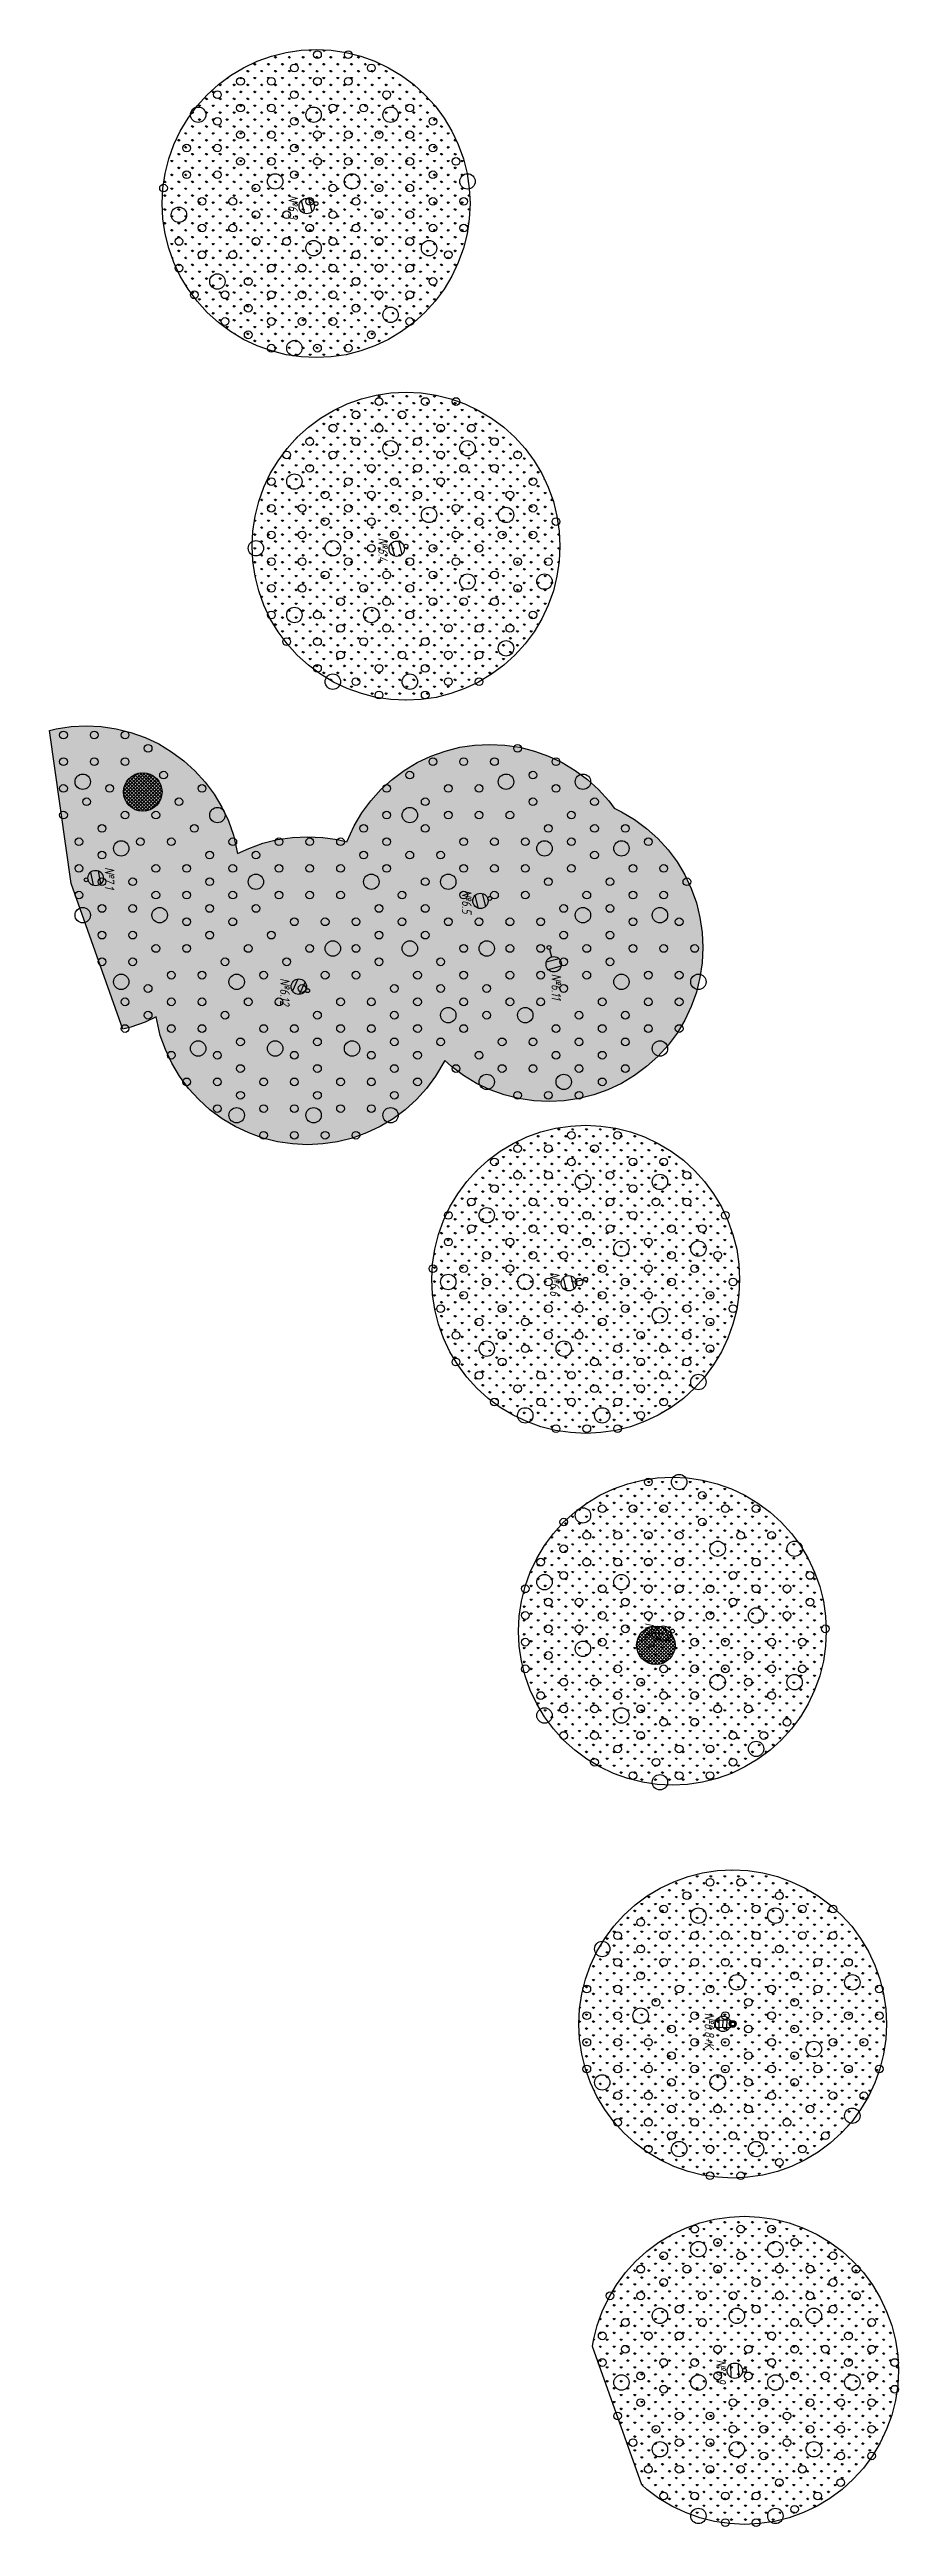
# Model space of a CAD drawing. Extents: x 17765 to 20362, y 13375 to 15893.
# Drawn here: x 17860.2 to 17970.5, y 13633.9 to 13955.5 of the extents above; entities that cross this region are included whole.
import ezdxf

# ---------------------------------------------------------------- set-up
doc = ezdxf.new("R2010")
doc.units = 0
for name, color, linetype in [('PLANTING_FLOWERBEDS', 6, 'Continuous'), ('PLANTING_LAWN', 82, 'Continuous'), ('PLANTING_SHRUBS', 94, 'Continuous'), ('PLANTING_TREES', 3, 'Continuous'), ('ЭН_ВЫНОСКИ_НОМЕРА_ОПОРЫ', 1, 'CONTINUOUS'), ('ЭН_СУЩ_ОПОРА__ЗАМ__СВЕТ___', 5, 'CONTINUOUS'), ('ЭН_СУЩ_ОПОРА__ЗАМ__СВЕТ__Н', 5, 'CONTINUOUS'), ('ЭН_СУЩ_ОПОРА_К1_LED', 7, 'CONTINUOUS'), ('ЭН_СУЩ_ОПОРА_НО_К1-П_LED50', 1, 'CONTINUOUS')]:
    doc.layers.add(name, color=color, linetype=linetype)
doc.styles.get("Standard").update_dxf_attribs({"font": 'isocpeui.ttf', "width": 0.8})

msp = doc.modelspace()

# ---------------------------------------------------------------- texts
at = {"layer": 'ЭН_ВЫНОСКИ_НОМЕРА_ОПОРЫ', "color": 1, "char_height": 1.25, "attachment_point": 1, "rotation": 269.88316}
for s, heights, insert in [('{\\C256;\\c0;№6.3}', [-1.25], (17892.478, 13936.643)), ('{\\C256;\\c0;№6.4}', [-1.25], (17904.168, 13892.154)), ('{\\C5;\\c16711680;№7.1}', [-1.266], (17868.63, 13849.384)), ('{\\C256;\\c0;№6.5}', [-1.25], (17915.046, 13846.43)), ('{\\C5;\\c16711680;№6.11}', [-1.25], (17926.688, 13835.54)), ('{\\C256;\\c0;№6.12}', [-1.25], (17891.423, 13834.968)), ('{\\C5;\\c16711680;№6.6}', [-1.25], (17926.495, 13796.799)), ('{\\C256;\\c0;№6.7}', [-1.266], (17938.785, 13751.3)), ('{\\C256;\\c0;№6.8\\C256;\\c255;+К}', [-1.25], (17946.574, 13700.634)), ('{\\C256;\\c0;№6.9}', [-1.25], (17948.101, 13655.598))]:
    msp.add_mtext_dynamic_manual_height_columns(s, width=2.90548, gutter_width=12.5, heights=heights, dxfattribs=dict(at, insert=insert))

# ---------------------------------------------------------------- blocks, each defined once
blk = doc.blocks.new('*U580')
at = {"layer": 'ЭН_СУЩ_ОПОРА_К1_LED', "color": 18}
for points in [[(-1.72, -0.93), (-1.78, 0.8)], [(-0.72, -0.89), (-0.78, 0.84)]]:
    blk.add_lwpolyline(points, dxfattribs=at)
for centre, radius in [((-1.25, -0.05), 1), ((0, 0), 0.25)]:
    blk.add_circle(centre, radius, dxfattribs=at)
blk = doc.blocks.new('*U581')
at = {"layer": 'ЭН_СУЩ_ОПОРА_К1_LED', "color": 18}
for points in [[(-1.76, -0.84), (-1.74, 0.89)], [(-0.76, -0.85), (-0.74, 0.88)]]:
    blk.add_lwpolyline(points, dxfattribs=at)
for centre, radius in [((-1.25, 0.02), 1), ((0, 0), 0.25)]:
    blk.add_circle(centre, radius, dxfattribs=at)
blk = doc.blocks.new('*U582')
at = {"layer": 'ЭН_СУЩ_ОПОРА_НО_К1-П_LED50'}
blk.add_lwpolyline([(-2.3, 0.54), (-0.29, 0.51), (-0.31, -0.5), (-2.32, -0.47)], close=True, dxfattribs=at)
blk.add_lwpolyline([(-1.3, 0.53), (-1.31, -0.48)], dxfattribs=at)
for radius in [0.45, 0.3]:
    blk.add_circle((0, 0), radius, dxfattribs=at)
blk = doc.blocks.new('*U583')
at = {"layer": 'ЭН_СУЩ_ОПОРА_К1_LED', "color": 18}
for points in [[(-1.47, -1.29), (-1.91, 0.38)], [(-0.5, -1.03), (-0.95, 0.64)]]:
    blk.add_lwpolyline(points, dxfattribs=at)
for centre, radius in [((-1.21, -0.32), 1), ((0, 0), 0.25)]:
    blk.add_circle(centre, radius, dxfattribs=at)
blk = doc.blocks.new('*U584')
at = {"layer": 'ЭН_СУЩ_ОПОРА__ЗАМ__СВЕТ___'}
for points in [[(-2.48, -1.47), (-2.87, 0.22)], [(-1.51, -1.24), (-1.9, 0.45)], [(-0.24, -0.06), (-1.22, -0.28)]]:
    blk.add_lwpolyline(points, dxfattribs=at)
for centre, radius in [((-2.19, -0.51), 1), ((0, 0), 0.25)]:
    blk.add_circle(centre, radius, dxfattribs=at)
blk = doc.blocks.new('*U585')
at = {"layer": 'ЭН_СУЩ_ОПОРА__ЗАМ__СВЕТ___'}
for points in [[(1.31, -1.45), (-0.36, -1.92)], [(1.58, -2.41), (-0.09, -2.88)], [(0.07, -0.24), (0.34, -1.2)]]:
    blk.add_lwpolyline(points, dxfattribs=at)
for centre, radius in [((0, 0), 0.25), ((0.61, -2.17), 1)]:
    blk.add_circle(centre, radius, dxfattribs=at)
blk = doc.blocks.new('*U586')
at = {"layer": 'ЭН_СУЩ_ОПОРА_К1_LED', "color": 18}
for points in [[(-1.95, -0.06), (-1.23, 1.52)], [(-1.04, -0.47), (-0.32, 1.1)]]:
    blk.add_lwpolyline(points, dxfattribs=at)
for centre, radius in [((-1.14, 0.52), 1), ((0, 0), 0.25)]:
    blk.add_circle(centre, radius, dxfattribs=at)
blk = doc.blocks.new('*U587')
at = {"layer": 'ЭН_СУЩ_ОПОРА__ЗАМ__СВЕТ__Н'}
for points in [[(0.57, 0.99), (0.9, -0.71)], [(1.56, 1.18), (1.88, -0.53)]]:
    blk.add_lwpolyline(points, dxfattribs=at)
for centre, radius in [((0, 0), 0.25), ((1.23, 0.23), 1)]:
    blk.add_circle(centre, radius, dxfattribs=at)

# ---------------------------------------------------------------- hatches: boundary and pattern name
at = {"layer": 'PLANTING_FLOWERBEDS'}
h = msp.add_hatch(dxfattribs=at)
h.set_pattern_fill('ANSI37', color=6, scale=0.1)
edge = h.paths.add_edge_path()
edge.add_arc((17872.319, 13859.143), 2.5, 0, 360)
h = msp.add_hatch(dxfattribs=at)
h.set_pattern_fill('ANSI37', color=6, scale=0.1)
edge = h.paths.add_edge_path()
edge.add_arc((17938.989, 13748.349), 2.5, 0, 360)
at = {"layer": 'PLANTING_LAWN'}
h = msp.add_hatch(dxfattribs=at)
h.set_pattern_fill('GRASS', color=82, scale=0.05)
h.paths.add_polyline_path([(17908.98, 13921.39), (17907.52, 13920.08), (17905.95, 13918.91), (17904.26, 13917.9), (17902.49, 13917.06), (17900.64, 13916.4), (17898.74, 13915.92), (17896.8, 13915.63), (17894.84, 13915.54), (17892.88, 13915.63), (17890.94, 13915.92), (17889.03, 13916.4), (17887.18, 13917.06), (17885.41, 13917.9), (17883.73, 13918.91), (17882.15, 13920.08), (17880.69, 13921.39), (17879.38, 13922.85), (17878.21, 13924.42), (17877.2, 13926.11), (17876.36, 13927.88), (17875.7, 13929.73), (17875.22, 13931.63), (17874.93, 13933.58), (17874.84, 13935.54), (17874.93, 13937.5), (17875.22, 13939.44), (17875.7, 13941.34), (17876.36, 13943.19), (17877.2, 13944.96), (17878.21, 13946.65), (17879.38, 13948.22), (17880.69, 13949.68), (17882.15, 13951), (17883.73, 13952.17), (17885.41, 13953.17), (17887.18, 13954.01), (17889.03, 13954.67), (17890.94, 13955.15), (17892.88, 13955.44), (17894.84, 13955.54), (17896.8, 13955.44), (17898.74, 13955.15), (17900.64, 13954.67), (17902.49, 13954.01), (17904.26, 13953.17), (17905.95, 13952.17), (17907.52, 13951), (17908.98, 13949.68), (17910.3, 13948.22), (17911.47, 13946.65), (17912.48, 13944.96), (17913.31, 13943.19), (17913.98, 13941.34), (17914.45, 13939.44), (17914.74, 13937.5), (17914.84, 13935.54), (17914.74, 13933.58), (17914.45, 13931.63), (17913.98, 13929.73), (17913.31, 13927.88), (17912.48, 13926.11), (17911.47, 13924.42), (17910.3, 13922.85)])
h = msp.add_hatch(dxfattribs=at)
h.set_pattern_fill('GRASS', color=82, scale=0.05)
h.paths.add_polyline_path([(17920.67, 13876.91), (17919.22, 13875.59), (17917.64, 13874.42), (17915.96, 13873.41), (17914.18, 13872.57), (17912.33, 13871.91), (17910.43, 13871.43), (17908.49, 13871.14), (17906.53, 13871.05), (17904.57, 13871.14), (17902.63, 13871.43), (17900.72, 13871.91), (17898.87, 13872.57), (17897.1, 13873.41), (17895.42, 13874.42), (17893.84, 13875.59), (17892.39, 13876.91), (17891.07, 13878.36), (17889.9, 13879.94), (17888.89, 13881.62), (17888.05, 13883.39), (17887.39, 13885.24), (17886.91, 13887.15), (17886.62, 13889.09), (17886.53, 13891.05), (17886.62, 13893.01), (17886.91, 13894.95), (17887.39, 13896.85), (17888.05, 13898.7), (17888.89, 13900.48), (17889.9, 13902.16), (17891.07, 13903.74), (17892.39, 13905.19), (17893.84, 13906.51), (17895.42, 13907.68), (17897.1, 13908.69), (17898.87, 13909.52), (17900.72, 13910.19), (17902.63, 13910.66), (17904.57, 13910.95), (17906.53, 13911.05), (17908.49, 13910.95), (17910.43, 13910.66), (17912.33, 13910.19), (17914.18, 13909.52), (17915.96, 13908.69), (17917.64, 13907.68), (17919.22, 13906.51), (17920.67, 13905.19), (17921.99, 13903.74), (17923.16, 13902.16), (17924.17, 13900.48), (17925, 13898.7), (17925.67, 13896.85), (17926.14, 13894.95), (17926.43, 13893.01), (17926.53, 13891.05), (17926.43, 13889.09), (17926.14, 13887.15), (17925.67, 13885.24), (17925, 13883.39), (17924.17, 13881.62), (17923.16, 13879.94), (17921.99, 13878.36)])
h = msp.add_hatch(dxfattribs=at)
h.set_pattern_fill('GRASS', color=82, scale=0.05)
h.paths.add_polyline_path([(17903.17, 13815.71), (17901.4, 13814.87), (17899.55, 13814.21), (17897.64, 13813.73), (17895.7, 13813.44), (17893.74, 13813.34), (17891.78, 13813.44), (17889.84, 13813.73), (17887.94, 13814.21), (17886.09, 13814.87), (17884.31, 13815.71), (17882.63, 13816.71), (17881.05, 13817.88), (17879.6, 13819.2), (17878.28, 13820.66), (17877.11, 13822.23), (17876.1, 13823.92), (17875.26, 13825.69), (17874.6, 13827.54), (17874.05, 13829.94), (17872.61, 13829.26), (17870.77, 13828.6), (17869.75, 13828.35), (17863.02, 13847.26), (17860.2, 13867.14), (17861.06, 13867.35), (17863, 13867.64), (17864.96, 13867.74), (17866.92, 13867.64), (17868.86, 13867.35), (17870.77, 13866.88), (17872.61, 13866.22), (17874.39, 13865.38), (17876.07, 13864.37), (17877.65, 13863.2), (17879.1, 13861.88), (17880.42, 13860.43), (17881.59, 13858.85), (17882.6, 13857.17), (17883.44, 13855.39), (17884.1, 13853.54), (17884.65, 13851.14), (17886.09, 13851.82), (17887.94, 13852.48), (17889.84, 13852.96), (17891.78, 13853.25), (17893.74, 13853.34), (17895.7, 13853.25), (17897.64, 13852.96), (17898.82, 13852.67), (17899.77, 13854.75), (17900.78, 13856.43), (17901.94, 13858.01), (17903.26, 13859.47), (17904.72, 13860.78), (17906.29, 13861.95), (17907.98, 13862.96), (17909.75, 13863.8), (17911.6, 13864.46), (17913.5, 13864.94), (17915.44, 13865.23), (17917.4, 13865.32), (17919.37, 13865.23), (17921.31, 13864.94), (17923.21, 13864.46), (17925.06, 13863.8), (17926.83, 13862.96), (17928.52, 13861.95), (17930.09, 13860.78), (17931.55, 13859.47), (17932.86, 13858.01), (17933.59, 13857.03), (17934.53, 13856.58), (17936.22, 13855.57), (17937.79, 13854.41), (17939.25, 13853.09), (17940.57, 13851.63), (17941.74, 13850.06), (17942.75, 13848.37), (17943.58, 13846.6), (17944.25, 13844.75), (17944.72, 13842.85), (17945.01, 13840.91), (17945.11, 13838.95), (17945.01, 13836.98), (17944.72, 13835.04), (17944.25, 13833.14), (17943.58, 13831.29), (17942.75, 13829.52), (17941.74, 13827.83), (17940.57, 13826.26), (17939.25, 13824.8), (17937.79, 13823.49), (17936.22, 13822.32), (17934.53, 13821.31), (17932.76, 13820.47), (17930.91, 13819.81), (17929.01, 13819.33), (17927.07, 13819.04), (17925.11, 13818.95), (17923.15, 13819.04), (17921.2, 13819.33), (17919.3, 13819.81), (17917.45, 13820.47), (17915.68, 13821.31), (17914, 13822.32), (17912.42, 13823.49), (17911.55, 13824.27), (17910.37, 13822.23), (17909.2, 13820.66), (17907.88, 13819.2), (17906.43, 13817.88), (17904.85, 13816.71)])
h = msp.add_hatch(dxfattribs=at)
h.set_pattern_fill('GRASS', color=82, scale=0.05)
h.paths.add_polyline_path([(17944.01, 13781.73), (17942.56, 13780.41), (17940.98, 13779.24), (17939.3, 13778.23), (17937.52, 13777.39), (17935.68, 13776.73), (17933.77, 13776.25), (17931.83, 13775.97), (17929.87, 13775.87), (17927.91, 13775.97), (17925.97, 13776.25), (17924.06, 13776.73), (17922.22, 13777.39), (17920.44, 13778.23), (17918.76, 13779.24), (17917.18, 13780.41), (17915.73, 13781.73), (17914.41, 13783.18), (17913.24, 13784.76), (17912.23, 13786.44), (17911.39, 13788.22), (17910.73, 13790.06), (17910.25, 13791.97), (17909.97, 13793.91), (17909.87, 13795.87), (17909.97, 13797.83), (17910.25, 13799.77), (17910.73, 13801.68), (17911.39, 13803.52), (17912.23, 13805.3), (17913.24, 13806.98), (17914.41, 13808.56), (17915.73, 13810.01), (17917.18, 13811.33), (17918.76, 13812.5), (17920.44, 13813.51), (17922.22, 13814.35), (17924.06, 13815.01), (17925.97, 13815.49), (17927.91, 13815.77), (17929.87, 13815.87), (17931.83, 13815.77), (17933.77, 13815.49), (17935.68, 13815.01), (17937.52, 13814.35), (17939.3, 13813.51), (17940.98, 13812.5), (17942.56, 13811.33), (17944.01, 13810.01), (17945.33, 13808.56), (17946.5, 13806.98), (17947.51, 13805.3), (17948.35, 13803.52), (17949.01, 13801.68), (17949.49, 13799.77), (17949.77, 13797.83), (17949.87, 13795.87), (17949.77, 13793.91), (17949.49, 13791.97), (17949.01, 13790.06), (17948.35, 13788.22), (17947.51, 13786.44), (17946.5, 13784.76), (17945.33, 13783.18)])
h = msp.add_hatch(dxfattribs=at)
h.set_pattern_fill('GRASS', color=82, scale=0.05)
h.paths.add_polyline_path([(17955.29, 13736.05), (17953.83, 13734.73), (17952.26, 13733.56), (17950.57, 13732.55), (17948.8, 13731.71), (17946.95, 13731.05), (17945.05, 13730.58), (17943.1, 13730.29), (17941.14, 13730.19), (17939.18, 13730.29), (17937.24, 13730.58), (17935.34, 13731.05), (17933.49, 13731.71), (17931.72, 13732.55), (17930.03, 13733.56), (17928.46, 13734.73), (17927, 13736.05), (17925.68, 13737.5), (17924.51, 13739.08), (17923.51, 13740.76), (17922.67, 13742.54), (17922, 13744.39), (17921.53, 13746.29), (17921.24, 13748.23), (17921.14, 13750.19), (17921.24, 13752.15), (17921.53, 13754.09), (17922, 13756), (17922.67, 13757.85), (17923.51, 13759.62), (17924.51, 13761.3), (17925.68, 13762.88), (17927, 13764.33), (17928.46, 13765.65), (17930.03, 13766.82), (17931.72, 13767.83), (17933.49, 13768.67), (17935.34, 13769.33), (17937.24, 13769.81), (17939.18, 13770.1), (17941.14, 13770.19), (17943.1, 13770.1), (17945.05, 13769.81), (17946.95, 13769.33), (17948.8, 13768.67), (17950.57, 13767.83), (17952.26, 13766.82), (17953.83, 13765.65), (17955.29, 13764.33), (17956.6, 13762.88), (17957.77, 13761.3), (17958.78, 13759.62), (17959.62, 13757.85), (17960.28, 13756), (17960.76, 13754.09), (17961.05, 13752.15), (17961.14, 13750.19), (17961.05, 13748.23), (17960.76, 13746.29), (17960.28, 13744.39), (17959.62, 13742.54), (17958.78, 13740.76), (17957.77, 13739.08), (17956.6, 13737.5)])
h = msp.add_hatch(dxfattribs=at)
h.set_pattern_fill('GRASS', color=82, scale=0.05)
h.paths.add_polyline_path([(17964.44, 13686.49), (17963.12, 13685.04), (17961.66, 13683.72), (17960.09, 13682.55), (17958.4, 13681.54), (17956.63, 13680.7), (17954.78, 13680.04), (17952.88, 13679.57), (17950.94, 13679.28), (17948.98, 13679.18), (17947.02, 13679.28), (17945.07, 13679.57), (17943.17, 13680.04), (17941.32, 13680.7), (17939.55, 13681.54), (17937.86, 13682.55), (17936.29, 13683.72), (17934.83, 13685.04), (17933.52, 13686.49), (17932.35, 13688.07), (17931.34, 13689.75), (17930.5, 13691.53), (17929.84, 13693.38), (17929.36, 13695.28), (17929.07, 13697.22), (17928.98, 13699.18), (17929.07, 13701.14), (17929.36, 13703.08), (17929.84, 13704.99), (17930.5, 13706.84), (17931.34, 13708.61), (17932.35, 13710.29), (17933.52, 13711.87), (17934.83, 13713.32), (17936.29, 13714.64), (17937.86, 13715.81), (17939.55, 13716.82), (17941.32, 13717.66), (17943.17, 13718.32), (17945.07, 13718.8), (17947.02, 13719.09), (17948.98, 13719.18), (17950.94, 13719.09), (17952.88, 13718.8), (17954.78, 13718.32), (17956.63, 13717.66), (17958.4, 13716.82), (17960.09, 13715.81), (17961.66, 13714.64), (17963.12, 13713.32), (17964.44, 13711.87), (17965.6, 13710.29), (17966.61, 13708.61), (17967.45, 13706.84), (17968.11, 13704.99), (17968.59, 13703.08), (17968.88, 13701.14), (17968.98, 13699.18), (17968.88, 13697.22), (17968.59, 13695.28), (17968.11, 13693.38), (17967.45, 13691.53), (17966.61, 13689.75), (17965.6, 13688.07)])
h = msp.add_hatch(dxfattribs=at)
h.set_pattern_fill('GRASS', color=82, scale=0.05)
h.paths.add_polyline_path([(17964.64, 13640.07), (17963.19, 13638.75), (17961.61, 13637.58), (17959.93, 13636.58), (17958.16, 13635.74), (17956.31, 13635.08), (17954.4, 13634.6), (17952.46, 13634.31), (17950.5, 13634.21), (17948.54, 13634.31), (17946.6, 13634.6), (17944.7, 13635.08), (17942.85, 13635.74), (17941.07, 13636.58), (17939.39, 13637.58), (17937.81, 13638.75), (17937.18, 13639.33), (17930.77, 13657.31), (17930.89, 13658.12), (17931.36, 13660.02), (17932.02, 13661.87), (17932.86, 13663.64), (17933.87, 13665.33), (17935.04, 13666.9), (17936.36, 13668.36), (17937.81, 13669.67), (17939.39, 13670.84), (17941.07, 13671.85), (17942.85, 13672.69), (17944.7, 13673.35), (17946.6, 13673.83), (17948.54, 13674.12), (17950.5, 13674.21), (17952.46, 13674.12), (17954.4, 13673.83), (17956.31, 13673.35), (17958.16, 13672.69), (17959.93, 13671.85), (17961.61, 13670.84), (17963.19, 13669.67), (17964.64, 13668.36), (17965.96, 13666.9), (17967.13, 13665.33), (17968.14, 13663.64), (17968.98, 13661.87), (17969.64, 13660.02), (17970.12, 13658.12), (17970.41, 13656.17), (17970.5, 13654.21), (17970.41, 13652.25), (17970.12, 13650.31), (17969.64, 13648.41), (17968.98, 13646.56), (17968.14, 13644.79), (17967.13, 13643.1), (17965.96, 13641.53)])

# ---------------------------------------------------------------- linework, layer by layer
at = {"layer": 'PLANTING_FLOWERBEDS', "color": 6}
for centre in [(17872.319, 13859.143), (17938.989, 13748.349)]:
    msp.add_circle(centre, 2.5, dxfattribs=at)
at = {"layer": 'PLANTING_LAWN', "color": 82}
for points in [[(17908.98, 13921.39), (17907.52, 13920.08), (17905.95, 13918.91), (17904.26, 13917.9), (17902.49, 13917.06), (17900.64, 13916.4), (17898.74, 13915.92), (17896.8, 13915.63), (17894.84, 13915.54), (17892.88, 13915.63), (17890.94, 13915.92), (17889.03, 13916.4), (17887.18, 13917.06), (17885.41, 13917.9), (17883.73, 13918.91), (17882.15, 13920.08), (17880.69, 13921.39), (17879.38, 13922.85), (17878.21, 13924.42), (17877.2, 13926.11), (17876.36, 13927.88), (17875.7, 13929.73), (17875.22, 13931.63), (17874.93, 13933.58), (17874.84, 13935.54), (17874.93, 13937.5), (17875.22, 13939.44), (17875.7, 13941.34), (17876.36, 13943.19), (17877.2, 13944.96), (17878.21, 13946.65), (17879.38, 13948.22), (17880.69, 13949.68), (17882.15, 13951), (17883.73, 13952.17), (17885.41, 13953.17), (17887.18, 13954.01), (17889.03, 13954.67), (17890.94, 13955.15), (17892.88, 13955.44), (17894.84, 13955.54), (17896.8, 13955.44), (17898.74, 13955.15), (17900.64, 13954.67), (17902.49, 13954.01), (17904.26, 13953.17), (17905.95, 13952.17), (17907.52, 13951), (17908.98, 13949.68), (17910.3, 13948.22), (17911.47, 13946.65), (17912.48, 13944.96), (17913.31, 13943.19), (17913.98, 13941.34), (17914.45, 13939.44), (17914.74, 13937.5), (17914.84, 13935.54), (17914.74, 13933.58), (17914.45, 13931.63), (17913.98, 13929.73), (17913.31, 13927.88), (17912.48, 13926.11), (17911.47, 13924.42), (17910.3, 13922.85)], [(17920.67, 13876.91), (17919.22, 13875.59), (17917.64, 13874.42), (17915.96, 13873.41), (17914.18, 13872.57), (17912.33, 13871.91), (17910.43, 13871.43), (17908.49, 13871.14), (17906.53, 13871.05), (17904.57, 13871.14), (17902.63, 13871.43), (17900.72, 13871.91), (17898.87, 13872.57), (17897.1, 13873.41), (17895.42, 13874.42), (17893.84, 13875.59), (17892.39, 13876.91), (17891.07, 13878.36), (17889.9, 13879.94), (17888.89, 13881.62), (17888.05, 13883.39), (17887.39, 13885.24), (17886.91, 13887.15), (17886.62, 13889.09), (17886.53, 13891.05), (17886.62, 13893.01), (17886.91, 13894.95), (17887.39, 13896.85), (17888.05, 13898.7), (17888.89, 13900.48), (17889.9, 13902.16), (17891.07, 13903.74), (17892.39, 13905.19), (17893.84, 13906.51), (17895.42, 13907.68), (17897.1, 13908.69), (17898.87, 13909.52), (17900.72, 13910.19), (17902.63, 13910.66), (17904.57, 13910.95), (17906.53, 13911.05), (17908.49, 13910.95), (17910.43, 13910.66), (17912.33, 13910.19), (17914.18, 13909.52), (17915.96, 13908.69), (17917.64, 13907.68), (17919.22, 13906.51), (17920.67, 13905.19), (17921.99, 13903.74), (17923.16, 13902.16), (17924.17, 13900.48), (17925, 13898.7), (17925.67, 13896.85), (17926.14, 13894.95), (17926.43, 13893.01), (17926.53, 13891.05), (17926.43, 13889.09), (17926.14, 13887.15), (17925.67, 13885.24), (17925, 13883.39), (17924.17, 13881.62), (17923.16, 13879.94), (17921.99, 13878.36)], [(17903.17, 13815.71), (17901.4, 13814.87), (17899.55, 13814.21), (17897.64, 13813.73), (17895.7, 13813.44), (17893.74, 13813.34), (17891.78, 13813.44), (17889.84, 13813.73), (17887.94, 13814.21), (17886.09, 13814.87), (17884.31, 13815.71), (17882.63, 13816.71), (17881.05, 13817.88), (17879.6, 13819.2), (17878.28, 13820.66), (17877.11, 13822.23), (17876.1, 13823.92), (17875.26, 13825.69), (17874.6, 13827.54), (17874.05, 13829.94), (17872.61, 13829.26), (17870.77, 13828.6), (17869.75, 13828.35), (17863.02, 13847.26), (17860.2, 13867.14), (17861.06, 13867.35), (17863, 13867.64), (17864.96, 13867.74), (17866.92, 13867.64), (17868.86, 13867.35), (17870.77, 13866.88), (17872.61, 13866.22), (17874.39, 13865.38), (17876.07, 13864.37), (17877.65, 13863.2), (17879.1, 13861.88), (17880.42, 13860.43), (17881.59, 13858.85), (17882.6, 13857.17), (17883.44, 13855.39), (17884.1, 13853.54), (17884.65, 13851.14), (17886.09, 13851.82), (17887.94, 13852.48), (17889.84, 13852.96), (17891.78, 13853.25), (17893.74, 13853.34), (17895.7, 13853.25), (17897.64, 13852.96), (17898.82, 13852.67), (17899.77, 13854.75), (17900.78, 13856.43), (17901.94, 13858.01), (17903.26, 13859.47), (17904.72, 13860.78), (17906.29, 13861.95), (17907.98, 13862.96), (17909.75, 13863.8), (17911.6, 13864.46), (17913.5, 13864.94), (17915.44, 13865.23), (17917.4, 13865.32), (17919.37, 13865.23), (17921.31, 13864.94), (17923.21, 13864.46), (17925.06, 13863.8), (17926.83, 13862.96), (17928.52, 13861.95), (17930.09, 13860.78), (17931.55, 13859.47), (17932.86, 13858.01), (17933.59, 13857.03), (17934.53, 13856.58), (17936.22, 13855.57), (17937.79, 13854.41), (17939.25, 13853.09), (17940.57, 13851.63), (17941.74, 13850.06), (17942.75, 13848.37), (17943.58, 13846.6), (17944.25, 13844.75), (17944.72, 13842.85), (17945.01, 13840.91), (17945.11, 13838.95), (17945.01, 13836.98), (17944.72, 13835.04), (17944.25, 13833.14), (17943.58, 13831.29), (17942.75, 13829.52), (17941.74, 13827.83), (17940.57, 13826.26), (17939.25, 13824.8), (17937.79, 13823.49), (17936.22, 13822.32), (17934.53, 13821.31), (17932.76, 13820.47), (17930.91, 13819.81), (17929.01, 13819.33), (17927.07, 13819.04), (17925.11, 13818.95), (17923.15, 13819.04), (17921.2, 13819.33), (17919.3, 13819.81), (17917.45, 13820.47), (17915.68, 13821.31), (17914, 13822.32), (17912.42, 13823.49), (17911.55, 13824.27), (17910.37, 13822.23), (17909.2, 13820.66), (17907.88, 13819.2), (17906.43, 13817.88), (17904.85, 13816.71)], [(17944.01, 13781.73), (17942.56, 13780.41), (17940.98, 13779.24), (17939.3, 13778.23), (17937.52, 13777.39), (17935.68, 13776.73), (17933.77, 13776.25), (17931.83, 13775.97), (17929.87, 13775.87), (17927.91, 13775.97), (17925.97, 13776.25), (17924.06, 13776.73), (17922.22, 13777.39), (17920.44, 13778.23), (17918.76, 13779.24), (17917.18, 13780.41), (17915.73, 13781.73), (17914.41, 13783.18), (17913.24, 13784.76), (17912.23, 13786.44), (17911.39, 13788.22), (17910.73, 13790.06), (17910.25, 13791.97), (17909.97, 13793.91), (17909.87, 13795.87), (17909.97, 13797.83), (17910.25, 13799.77), (17910.73, 13801.68), (17911.39, 13803.52), (17912.23, 13805.3), (17913.24, 13806.98), (17914.41, 13808.56), (17915.73, 13810.01), (17917.18, 13811.33), (17918.76, 13812.5), (17920.44, 13813.51), (17922.22, 13814.35), (17924.06, 13815.01), (17925.97, 13815.49), (17927.91, 13815.77), (17929.87, 13815.87), (17931.83, 13815.77), (17933.77, 13815.49), (17935.68, 13815.01), (17937.52, 13814.35), (17939.3, 13813.51), (17940.98, 13812.5), (17942.56, 13811.33), (17944.01, 13810.01), (17945.33, 13808.56), (17946.5, 13806.98), (17947.51, 13805.3), (17948.35, 13803.52), (17949.01, 13801.68), (17949.49, 13799.77), (17949.77, 13797.83), (17949.87, 13795.87), (17949.77, 13793.91), (17949.49, 13791.97), (17949.01, 13790.06), (17948.35, 13788.22), (17947.51, 13786.44), (17946.5, 13784.76), (17945.33, 13783.18)], [(17955.29, 13736.05), (17953.83, 13734.73), (17952.26, 13733.56), (17950.57, 13732.55), (17948.8, 13731.71), (17946.95, 13731.05), (17945.05, 13730.58), (17943.1, 13730.29), (17941.14, 13730.19), (17939.18, 13730.29), (17937.24, 13730.58), (17935.34, 13731.05), (17933.49, 13731.71), (17931.72, 13732.55), (17930.03, 13733.56), (17928.46, 13734.73), (17927, 13736.05), (17925.68, 13737.5), (17924.51, 13739.08), (17923.51, 13740.76), (17922.67, 13742.54), (17922, 13744.39), (17921.53, 13746.29), (17921.24, 13748.23), (17921.14, 13750.19), (17921.24, 13752.15), (17921.53, 13754.09), (17922, 13756), (17922.67, 13757.85), (17923.51, 13759.62), (17924.51, 13761.3), (17925.68, 13762.88), (17927, 13764.33), (17928.46, 13765.65), (17930.03, 13766.82), (17931.72, 13767.83), (17933.49, 13768.67), (17935.34, 13769.33), (17937.24, 13769.81), (17939.18, 13770.1), (17941.14, 13770.19), (17943.1, 13770.1), (17945.05, 13769.81), (17946.95, 13769.33), (17948.8, 13768.67), (17950.57, 13767.83), (17952.26, 13766.82), (17953.83, 13765.65), (17955.29, 13764.33), (17956.6, 13762.88), (17957.77, 13761.3), (17958.78, 13759.62), (17959.62, 13757.85), (17960.28, 13756), (17960.76, 13754.09), (17961.05, 13752.15), (17961.14, 13750.19), (17961.05, 13748.23), (17960.76, 13746.29), (17960.28, 13744.39), (17959.62, 13742.54), (17958.78, 13740.76), (17957.77, 13739.08), (17956.6, 13737.5)], [(17964.44, 13686.49), (17963.12, 13685.04), (17961.66, 13683.72), (17960.09, 13682.55), (17958.4, 13681.54), (17956.63, 13680.7), (17954.78, 13680.04), (17952.88, 13679.57), (17950.94, 13679.28), (17948.98, 13679.18), (17947.02, 13679.28), (17945.07, 13679.57), (17943.17, 13680.04), (17941.32, 13680.7), (17939.55, 13681.54), (17937.86, 13682.55), (17936.29, 13683.72), (17934.83, 13685.04), (17933.52, 13686.49), (17932.35, 13688.07), (17931.34, 13689.75), (17930.5, 13691.53), (17929.84, 13693.38), (17929.36, 13695.28), (17929.07, 13697.22), (17928.98, 13699.18), (17929.07, 13701.14), (17929.36, 13703.08), (17929.84, 13704.99), (17930.5, 13706.84), (17931.34, 13708.61), (17932.35, 13710.29), (17933.52, 13711.87), (17934.83, 13713.32), (17936.29, 13714.64), (17937.86, 13715.81), (17939.55, 13716.82), (17941.32, 13717.66), (17943.17, 13718.32), (17945.07, 13718.8), (17947.02, 13719.09), (17948.98, 13719.18), (17950.94, 13719.09), (17952.88, 13718.8), (17954.78, 13718.32), (17956.63, 13717.66), (17958.4, 13716.82), (17960.09, 13715.81), (17961.66, 13714.64), (17963.12, 13713.32), (17964.44, 13711.87), (17965.6, 13710.29), (17966.61, 13708.61), (17967.45, 13706.84), (17968.11, 13704.99), (17968.59, 13703.08), (17968.88, 13701.14), (17968.98, 13699.18), (17968.88, 13697.22), (17968.59, 13695.28), (17968.11, 13693.38), (17967.45, 13691.53), (17966.61, 13689.75), (17965.6, 13688.07)], [(17964.64, 13640.07), (17963.19, 13638.75), (17961.61, 13637.58), (17959.93, 13636.58), (17958.16, 13635.74), (17956.31, 13635.08), (17954.4, 13634.6), (17952.46, 13634.31), (17950.5, 13634.21), (17948.54, 13634.31), (17946.6, 13634.6), (17944.7, 13635.08), (17942.85, 13635.74), (17941.07, 13636.58), (17939.39, 13637.58), (17937.81, 13638.75), (17937.18, 13639.33), (17930.77, 13657.31), (17930.89, 13658.12), (17931.36, 13660.02), (17932.02, 13661.87), (17932.86, 13663.64), (17933.87, 13665.33), (17935.04, 13666.9), (17936.36, 13668.36), (17937.81, 13669.67), (17939.39, 13670.84), (17941.07, 13671.85), (17942.85, 13672.69), (17944.7, 13673.35), (17946.6, 13673.83), (17948.54, 13674.12), (17950.5, 13674.21), (17952.46, 13674.12), (17954.4, 13673.83), (17956.31, 13673.35), (17958.16, 13672.69), (17959.93, 13671.85), (17961.61, 13670.84), (17963.19, 13669.67), (17964.64, 13668.36), (17965.96, 13666.9), (17967.13, 13665.33), (17968.14, 13663.64), (17968.98, 13661.87), (17969.64, 13660.02), (17970.12, 13658.12), (17970.41, 13656.17), (17970.5, 13654.21), (17970.41, 13652.25), (17970.12, 13650.31), (17969.64, 13648.41), (17968.98, 13646.56), (17968.14, 13644.79), (17967.13, 13643.1), (17965.96, 13641.53)]]:
    msp.add_lwpolyline(points, close=True, dxfattribs=at)
at = {"layer": 'PLANTING_SHRUBS'}
for centre in [(17895.018, 13954.871), (17899.018, 13954.871), (17885.018, 13951.407), (17889.018, 13951.407), (17892.018, 13953.139), (17895.018, 13951.407), (17899.018, 13951.407), (17902.018, 13953.139), (17882.018, 13949.675), (17885.018, 13947.943), (17889.018, 13947.943), (17892.018, 13949.675), (17897.018, 13947.943), (17901.018, 13947.943), (17904.018, 13949.675), (17907.018, 13947.943), (17882.018, 13946.211), (17885.018, 13944.479), (17889.018, 13944.479), (17892.018, 13946.211), (17895.018, 13944.479), (17899.018, 13944.479), (17903.018, 13944.479), (17907.018, 13944.479), (17910.018, 13946.211), (17878.018, 13942.747), (17882.018, 13942.747), (17885.018, 13941.015), (17889.018, 13941.015), (17892.018, 13942.747), (17895.018, 13941.015), (17899.018, 13941.015), (17903.018, 13941.015), (17907.018, 13941.015), (17910.018, 13942.747), (17913.018, 13941.015), (17878.018, 13939.283), (17882.018, 13939.283), (17892.018, 13939.283), (17910.018, 13939.283), (17875.018, 13937.551), (17880.018, 13935.819), (17884.018, 13935.819), (17887.018, 13937.551), (17894.018, 13935.819), (17897.018, 13937.551), (17900.018, 13935.819), (17903.018, 13937.551), (17907.018, 13937.551), (17910.018, 13935.819), (17914.018, 13935.819), (17880.018, 13932.354), (17884.018, 13932.354), (17887.018, 13934.087), (17891.018, 13934.087), (17894.018, 13932.354), (17897.018, 13934.087), (17900.018, 13932.354), (17903.018, 13934.087), (17907.018, 13934.087), (17910.018, 13932.354), (17914.018, 13932.354), (17877.018, 13930.622), (17880.018, 13928.89), (17884.018, 13928.89), (17887.018, 13930.622), (17891.018, 13930.622), (17897.018, 13930.622), (17900.018, 13928.89), (17903.018, 13930.622), (17907.018, 13930.622), (17912.018, 13928.89), (17877.018, 13927.158), (17886.018, 13925.426), (17889.018, 13927.158), (17893.018, 13927.158), (17897.018, 13927.158), (17900.018, 13925.426), (17903.018, 13927.158), (17907.018, 13927.158), (17910.018, 13925.426), (17879.018, 13923.694), (17883.018, 13923.694), (17886.018, 13921.962), (17889.018, 13923.694), (17893.018, 13923.694), (17897.018, 13923.694), (17900.018, 13921.962), (17903.018, 13923.694), (17907.018, 13923.694), (17883.018, 13920.23), (17886.018, 13918.498), (17889.018, 13920.23), (17893.018, 13920.23), (17897.018, 13920.23), (17902.018, 13918.498), (17907.018, 13920.23), (17889.018, 13916.766), (17895.018, 13916.766), (17899.018, 13916.766), (17903.018, 13909.838), (17909.018, 13909.838), (17913.018, 13909.838), (17897.018, 13906.374), (17900.018, 13908.106), (17903.018, 13906.374), (17906.018, 13908.106), (17911.018, 13906.374), (17915.018, 13906.374), (17891.018, 13902.91), (17894.018, 13904.642), (17897.018, 13902.91), (17900.018, 13904.642), (17908.018, 13904.642), (17911.018, 13902.91), (17918.018, 13904.642), (17921.018, 13902.91), (17889.018, 13899.446), (17894.018, 13901.178), (17899.018, 13899.446), (17902.018, 13901.178), (17905.018, 13899.446), (17908.018, 13901.178), (17911.018, 13899.446), (17914.018, 13901.178), (17918.018, 13901.178), (17923.018, 13899.446), (17889.018, 13895.981), (17893.018, 13895.981), (17896.018, 13897.713), (17899.018, 13895.981), (17902.018, 13897.713), (17905.018, 13895.981), (17908.018, 13897.713), (17913.018, 13895.981), (17916.018, 13897.713), (17920.018, 13897.713), (17923.018, 13895.981), (17896.018, 13894.249), (17902.018, 13894.249), (17916.018, 13894.249), (17926.018, 13894.249), (17889.018, 13892.517), (17893.018, 13892.517), (17899.018, 13892.517), (17902.018, 13890.785), (17905.018, 13892.517), (17910.018, 13890.785), (17913.018, 13892.517), (17916.018, 13890.785), (17919.018, 13892.517), (17923.018, 13892.517), (17889.018, 13889.053), (17893.018, 13889.053), (17896.018, 13887.321), (17899.018, 13889.053), (17904.018, 13887.321), (17907.018, 13889.053), (17910.018, 13887.321), (17913.018, 13889.053), (17918.018, 13887.321), (17921.018, 13889.053), (17925.018, 13889.053), (17889.018, 13885.589), (17893.018, 13885.589), (17898.018, 13883.857), (17901.018, 13885.589), (17904.018, 13883.857), (17907.018, 13885.589), (17910.018, 13883.857), (17914.018, 13883.857), (17918.018, 13883.857), (17921.018, 13885.589), (17889.018, 13882.125), (17895.018, 13882.125), (17898.018, 13880.393), (17904.018, 13880.393), (17907.018, 13882.125), (17912.018, 13880.393), (17916.018, 13880.393), (17920.018, 13880.393), (17923.018, 13882.125), (17891.018, 13878.661), (17895.018, 13878.661), (17898.018, 13876.929), (17901.018, 13878.661), (17906.018, 13876.929), (17909.018, 13878.661), (17912.018, 13876.929), (17916.018, 13876.929), (17895.018, 13875.197), (17900.018, 13873.465), (17903.018, 13875.197), (17909.018, 13875.197), (17912.018, 13873.465), (17916.018, 13873.465), (17903.018, 13871.733), (17909.018, 13871.733), (17862.018, 13866.537), (17866.018, 13866.537), (17870.018, 13866.537), (17873.018, 13864.804), (17921.018, 13864.804), (17862.018, 13863.072), (17866.018, 13863.072), (17870.018, 13863.072), (17875.018, 13861.34), (17907.018, 13861.34), (17910.018, 13863.072), (17914.018, 13863.072), (17918.018, 13863.072), (17923.018, 13861.34), (17926.018, 13863.072), (17862.018, 13859.608), (17865.018, 13857.876), (17868.018, 13859.608), (17877.018, 13857.876), (17880.018, 13859.608), (17904.018, 13859.608), (17909.018, 13857.876), (17912.018, 13859.608), (17916.018, 13859.608), (17923.018, 13857.876), (17926.018, 13859.608), (17931.018, 13857.876), (17862.018, 13856.144), (17867.018, 13854.412), (17870.018, 13856.144), (17874.018, 13856.144), (17879.018, 13854.412), (17901.018, 13854.412), (17904.018, 13856.144), (17909.018, 13854.412), (17912.018, 13856.144), (17916.018, 13856.144), (17920.018, 13856.144), (17925.018, 13854.412), (17928.018, 13856.144), (17931.018, 13854.412), (17935.018, 13854.412), (17864.018, 13852.68), (17867.018, 13850.948), (17872.018, 13852.68), (17876.018, 13852.68), (17881.018, 13850.948), (17884.018, 13852.68), (17887.018, 13850.948), (17890.018, 13852.68), (17894.018, 13852.68), (17898.018, 13852.68), (17901.018, 13850.948), (17904.018, 13852.68), (17907.018, 13850.948), (17911.018, 13850.948), (17914.018, 13852.68), (17918.018, 13852.68), (17922.018, 13852.68), (17928.018, 13852.68), (17931.018, 13850.948), (17938.018, 13852.68), (17864.018, 13849.216), (17874.018, 13849.216), (17878.018, 13849.216), (17884.018, 13849.216), (17890.018, 13849.216), (17894.018, 13849.216), (17898.018, 13849.216), (17904.018, 13849.216), (17914.018, 13849.216), (17918.018, 13849.216), (17922.018, 13849.216), (17928.018, 13849.216), (17936.018, 13849.216), (17940.018, 13849.216), (17864.018, 13845.752), (17867.018, 13847.484), (17871.018, 13847.484), (17874.018, 13845.752), (17878.018, 13845.752), (17881.018, 13847.484), (17884.018, 13845.752), (17890.018, 13845.752), (17894.018, 13845.752), (17898.018, 13845.752), (17906.018, 13845.752), (17909.018, 13847.484), (17914.018, 13845.752), (17918.018, 13845.752), (17922.018, 13845.752), (17925.018, 13847.484), (17930.018, 13845.752), (17933.018, 13847.484), (17936.018, 13845.752), (17940.018, 13845.752), (17943.018, 13847.484), (17867.018, 13844.02), (17871.018, 13844.02), (17878.018, 13842.288), (17881.018, 13844.02), (17884.018, 13842.288), (17887.018, 13844.02), (17892.018, 13842.288), (17896.018, 13842.288), (17900.018, 13842.288), (17903.018, 13844.02), (17906.018, 13842.288), (17909.018, 13844.02), (17912.018, 13842.288), (17916.018, 13842.288), (17920.018, 13842.288), (17924.018, 13842.288), (17927.018, 13844.02), (17933.018, 13844.02), (17936.018, 13842.288), (17942.018, 13842.288), (17867.018, 13840.556), (17871.018, 13840.556), (17874.018, 13838.824), (17878.018, 13838.824), (17881.018, 13840.556), (17886.018, 13838.824), (17889.018, 13840.556), (17894.018, 13838.824), (17900.018, 13838.824), (17903.018, 13840.556), (17909.018, 13840.556), (17914.018, 13838.824), (17920.018, 13838.824), (17924.018, 13838.824), (17927.018, 13840.556), (17930.018, 13838.824), (17933.018, 13840.556), (17936.018, 13838.824), (17940.018, 13838.824), (17944.018, 13838.824), (17867.018, 13837.092), (17871.018, 13837.092), (17876.018, 13835.36), (17880.018, 13835.36), (17883.018, 13837.092), (17888.018, 13835.36), (17891.018, 13837.092), (17896.018, 13835.36), (17900.018, 13835.36), (17903.018, 13837.092), (17908.018, 13835.36), (17911.018, 13837.092), (17914.018, 13835.36), (17920.018, 13835.36), (17924.018, 13835.36), (17927.018, 13837.092), (17930.018, 13835.36), (17933.018, 13837.092), (17938.018, 13835.36), (17942.018, 13835.36), (17870.018, 13831.896), (17873.018, 13833.628), (17876.018, 13831.896), (17880.018, 13831.896), (17886.018, 13831.896), (17890.018, 13831.896), (17893.018, 13833.628), (17898.018, 13831.896), (17902.018, 13831.896), (17905.018, 13833.628), (17908.018, 13831.896), (17911.018, 13833.628), (17914.018, 13831.896), (17917.018, 13833.628), (17920.018, 13831.896), (17924.018, 13831.896), (17927.018, 13833.628), (17932.018, 13831.896), (17938.018, 13831.896), (17942.018, 13831.896), (17870.018, 13828.431), (17873.018, 13830.163), (17876.018, 13828.431), (17880.018, 13828.431), (17883.018, 13830.163), (17888.018, 13828.431), (17892.018, 13828.431), (17895.018, 13830.163), (17898.018, 13828.431), (17902.018, 13828.431), (17905.018, 13830.163), (17908.018, 13828.431), (17914.018, 13828.431), (17917.018, 13830.163), (17926.018, 13828.431), (17929.018, 13830.163), (17932.018, 13828.431), (17935.018, 13830.163), (17938.018, 13828.431), (17942.018, 13828.431), (17885.018, 13826.699), (17895.018, 13826.699), (17905.018, 13826.699), (17911.018, 13826.699), (17919.018, 13826.699), (17923.018, 13826.699), (17929.018, 13826.699), (17935.018, 13826.699), (17876.018, 13824.967), (17882.018, 13824.967), (17885.018, 13823.235), (17892.018, 13824.967), (17895.018, 13823.235), (17902.018, 13824.967), (17905.018, 13823.235), (17908.018, 13824.967), (17913.018, 13823.235), (17916.018, 13824.967), (17919.018, 13823.235), (17923.018, 13823.235), (17926.018, 13824.967), (17929.018, 13823.235), (17932.018, 13824.967), (17935.018, 13823.235), (17878.018, 13821.503), (17882.018, 13821.503), (17885.018, 13819.771), (17888.018, 13821.503), (17892.018, 13821.503), (17895.018, 13819.771), (17898.018, 13821.503), (17902.018, 13821.503), (17905.018, 13819.771), (17908.018, 13821.503), (17921.018, 13819.771), (17925.018, 13819.771), (17929.018, 13819.771), (17932.018, 13821.503), (17882.018, 13818.039), (17888.018, 13818.039), (17892.018, 13818.039), (17898.018, 13818.039), (17902.018, 13818.039), (17888.018, 13814.575), (17892.018, 13814.575), (17896.018, 13814.575), (17900.018, 13814.575), (17921.018, 13812.843), (17925.018, 13812.843), (17928.018, 13814.575), (17931.018, 13812.843), (17934.018, 13814.575), (17918.018, 13811.111), (17921.018, 13809.379), (17925.018, 13809.379), (17928.018, 13811.111), (17933.018, 13809.379), (17936.018, 13811.111), (17940.018, 13811.111), (17943.018, 13809.379), (17915.018, 13805.915), (17918.018, 13807.647), (17923.018, 13805.915), (17927.018, 13805.915), (17933.018, 13805.915), (17936.018, 13807.647), (17939.018, 13805.915), (17943.018, 13805.915), (17912.018, 13804.183), (17920.018, 13804.183), (17930.018, 13804.183), (17936.018, 13804.183), (17948.018, 13804.183), (17912.018, 13800.719), (17915.018, 13802.451), (17920.018, 13800.719), (17923.018, 13802.451), (17927.018, 13802.451), (17930.018, 13800.719), (17933.018, 13802.451), (17938.018, 13800.719), (17941.018, 13802.451), (17945.018, 13802.451), (17910.018, 13797.255), (17914.018, 13797.255), (17917.018, 13798.987), (17920.018, 13797.255), (17923.018, 13798.987), (17927.018, 13798.987), (17932.018, 13797.255), (17938.018, 13797.255), (17941.018, 13798.987), (17944.018, 13797.255), (17947.018, 13798.987), (17914.018, 13793.79), (17917.018, 13795.522), (17925.018, 13795.522), (17929.018, 13795.522), (17932.018, 13793.79), (17935.018, 13795.522), (17938.018, 13793.79), (17941.018, 13795.522), (17946.018, 13793.79), (17949.018, 13795.522), (17911.018, 13792.058), (17916.018, 13790.326), (17919.018, 13792.058), (17922.018, 13790.326), (17925.018, 13792.058), (17929.018, 13792.058), (17932.018, 13790.326), (17935.018, 13792.058), (17943.018, 13792.058), (17946.018, 13790.326), (17949.018, 13792.058), (17913.018, 13788.594), (17919.018, 13788.594), (17922.018, 13786.862), (17925.018, 13788.594), (17929.018, 13788.594), (17934.018, 13786.862), (17937.018, 13788.594), (17940.018, 13786.862), (17943.018, 13788.594), (17946.018, 13786.862), (17913.018, 13785.13), (17916.018, 13783.398), (17919.018, 13785.13), (17924.018, 13783.398), (17928.018, 13783.398), (17931.018, 13785.13), (17934.018, 13783.398), (17937.018, 13785.13), (17940.018, 13783.398), (17943.018, 13785.13), (17921.018, 13781.666), (17931.018, 13781.666), (17937.018, 13781.666), (17918.018, 13779.934), (17924.018, 13779.934), (17928.018, 13779.934), (17934.018, 13779.934), (17937.018, 13778.202), (17940.018, 13779.934), (17926.018, 13776.47), (17930.018, 13776.47), (17934.018, 13776.47), (17938.018, 13769.542), (17945.018, 13767.81), (17927.018, 13764.346), (17932.018, 13766.078), (17936.018, 13766.078), (17940.018, 13766.078), (17945.018, 13764.346), (17948.018, 13766.078), (17952.018, 13766.078), (17927.018, 13760.881), (17930.018, 13762.613), (17934.018, 13762.613), (17938.018, 13762.613), (17942.018, 13762.613), (17950.018, 13762.613), (17954.018, 13762.613), (17924.018, 13759.149), (17930.018, 13759.149), (17934.018, 13759.149), (17938.018, 13759.149), (17942.018, 13759.149), (17952.018, 13759.149), (17922.018, 13755.685), (17927.018, 13757.417), (17932.018, 13755.685), (17938.018, 13755.685), (17942.018, 13755.685), (17946.018, 13755.685), (17949.018, 13757.417), (17952.018, 13755.685), (17956.018, 13755.685), (17959.018, 13757.417), (17922.018, 13752.221), (17925.018, 13753.953), (17929.018, 13753.953), (17932.018, 13752.221), (17935.018, 13753.953), (17938.018, 13752.221), (17942.018, 13752.221), (17946.018, 13752.221), (17949.018, 13753.953), (17956.018, 13752.221), (17959.018, 13753.953), (17922.018, 13748.757), (17925.018, 13750.489), (17929.018, 13750.489), (17932.018, 13748.757), (17935.018, 13750.489), (17944.018, 13748.757), (17948.018, 13748.757), (17954.018, 13748.757), (17958.018, 13748.757), (17961.018, 13750.489), (17922.018, 13745.293), (17925.018, 13747.025), (17934.018, 13745.293), (17940.018, 13745.293), (17944.018, 13745.293), (17948.018, 13745.293), (17951.018, 13747.025), (17954.018, 13745.293), (17958.018, 13745.293), (17924.018, 13741.829), (17927.018, 13743.561), (17931.018, 13743.561), (17934.018, 13741.829), (17937.018, 13743.561), (17940.018, 13741.829), (17944.018, 13741.829), (17951.018, 13743.561), (17954.018, 13741.829), (17927.018, 13740.097), (17931.018, 13740.097), (17937.018, 13740.097), (17940.018, 13738.365), (17944.018, 13738.365), (17947.018, 13740.097), (17951.018, 13740.097), (17956.018, 13738.365), (17927.018, 13736.633), (17931.018, 13736.633), (17937.018, 13736.633), (17949.018, 13736.633), (17953.018, 13736.633), (17931.018, 13733.169), (17934.018, 13734.901), (17939.018, 13733.169), (17942.018, 13734.901), (17946.018, 13734.901), (17949.018, 13733.169), (17936.018, 13731.437), (17942.018, 13731.437), (17946.018, 13731.437), (17943.018, 13715.848), (17946.018, 13717.58), (17950.018, 13717.58), (17955.018, 13715.848), (17940.018, 13714.116), (17948.018, 13714.116), (17952.018, 13714.116), (17958.018, 13714.116), (17962.018, 13714.116), (17934.018, 13710.652), (17937.018, 13712.384), (17940.018, 13710.652), (17944.018, 13710.652), (17948.018, 13710.652), (17952.018, 13710.652), (17958.018, 13710.652), (17962.018, 13710.652), (17934.018, 13707.188), (17937.018, 13708.92), (17940.018, 13707.188), (17944.018, 13707.188), (17948.018, 13707.188), (17952.018, 13707.188), (17955.018, 13708.92), (17960.018, 13707.188), (17964.018, 13707.188), (17930.018, 13703.724), (17934.018, 13703.724), (17937.018, 13705.456), (17942.018, 13703.724), (17946.018, 13703.724), (17954.018, 13703.724), (17957.018, 13705.456), (17960.018, 13703.724), (17968.018, 13703.724), (17930.018, 13700.26), (17934.018, 13700.26), (17939.018, 13701.992), (17944.018, 13700.26), (17948.018, 13700.26), (17951.018, 13701.992), (17954.018, 13700.26), (17957.018, 13701.992), (17960.018, 13700.26), (17964.018, 13700.26), (17968.018, 13700.26), (17930.018, 13696.796), (17934.018, 13696.796), (17938.018, 13696.796), (17941.018, 13698.528), (17944.018, 13696.796), (17948.018, 13696.796), (17951.018, 13698.528), (17954.018, 13696.796), (17957.018, 13698.528), (17962.018, 13696.796), (17966.018, 13696.796), (17930.018, 13693.331), (17934.018, 13693.331), (17938.018, 13693.331), (17941.018, 13695.064), (17944.018, 13693.331), (17948.018, 13693.331), (17951.018, 13695.064), (17954.018, 13693.331), (17957.018, 13695.064), (17960.018, 13693.331), (17964.018, 13693.331), (17968.018, 13693.331), (17941.018, 13691.599), (17951.018, 13691.599), (17957.018, 13691.599), (17934.018, 13689.867), (17938.018, 13689.867), (17941.018, 13688.135), (17944.018, 13689.867), (17947.018, 13688.135), (17951.018, 13688.135), (17954.018, 13689.867), (17959.018, 13688.135), (17962.018, 13689.867), (17966.018, 13689.867), (17934.018, 13686.403), (17938.018, 13686.403), (17941.018, 13684.671), (17944.018, 13686.403), (17949.018, 13684.671), (17953.018, 13684.671), (17956.018, 13686.403), (17961.018, 13684.671), (17938.018, 13682.939), (17946.018, 13682.939), (17955.018, 13681.207), (17958.018, 13682.939), (17946.018, 13679.475), (17950.018, 13679.475), (17944.018, 13672.547), (17947.018, 13670.815), (17950.018, 13672.547), (17954.018, 13672.547), (17957.018, 13670.815), (17940.018, 13669.083), (17950.018, 13669.083), (17962.018, 13669.083), (17937.018, 13667.351), (17940.018, 13665.619), (17943.018, 13667.351), (17947.018, 13667.351), (17952.018, 13665.619), (17955.018, 13667.351), (17959.018, 13667.351), (17962.018, 13665.619), (17965.018, 13667.351), (17933.018, 13663.887), (17937.018, 13663.887), (17942.018, 13662.155), (17945.018, 13663.887), (17949.018, 13663.887), (17952.018, 13662.155), (17955.018, 13663.887), (17959.018, 13663.887), (17962.018, 13662.155), (17965.018, 13663.887), (17932.018, 13658.69), (17935.018, 13660.422), (17938.018, 13658.69), (17942.018, 13658.69), (17945.018, 13660.422), (17954.018, 13658.69), (17957.018, 13660.422), (17964.018, 13658.69), (17967.018, 13660.422), (17932.018, 13655.226), (17935.018, 13656.958), (17940.018, 13655.226), (17944.018, 13655.226), (17947.018, 13656.958), (17951.018, 13656.958), (17954.018, 13655.226), (17957.018, 13656.958), (17961.018, 13656.958), (17964.018, 13655.226), (17967.018, 13656.958), (17970.018, 13655.226), (17937.018, 13653.494), (17940.018, 13651.762), (17947.018, 13653.494), (17951.018, 13653.494), (17957.018, 13653.494), (17961.018, 13653.494), (17967.018, 13653.494), (17970.018, 13651.762), (17934.018, 13648.298), (17937.018, 13650.03), (17942.018, 13648.298), (17946.018, 13648.298), (17949.018, 13650.03), (17953.018, 13650.03), (17956.018, 13648.298), (17959.018, 13650.03), (17963.018, 13650.03), (17967.018, 13650.03), (17939.018, 13646.566), (17949.018, 13646.566), (17953.018, 13646.566), (17959.018, 13646.566), (17963.018, 13646.566), (17967.018, 13646.566), (17936.018, 13644.834), (17942.018, 13644.834), (17946.018, 13644.834), (17953.018, 13643.102), (17956.018, 13644.834), (17963.018, 13643.102), (17967.018, 13643.102), (17938.018, 13641.37), (17942.018, 13641.37), (17946.018, 13641.37), (17950.018, 13641.37), (17955.018, 13639.638), (17958.018, 13641.37), (17963.018, 13639.638), (17940.018, 13637.906), (17944.018, 13637.906), (17948.018, 13637.906), (17952.018, 13637.906), (17957.018, 13636.174), (17960.018, 13637.906), (17948.018, 13634.442), (17952.018, 13634.442)]:
    msp.add_circle(centre, 0.5, dxfattribs=at)
at = {"layer": 'PLANTING_TREES'}
for centre in [(17879.518, 13947.077), (17894.518, 13947.077), (17904.518, 13947.077), (17889.518, 13938.417), (17899.518, 13938.417), (17914.518, 13938.417), (17877.018, 13934.087), (17894.518, 13929.756), (17909.518, 13929.756), (17882.018, 13925.426), (17904.518, 13921.096), (17892.018, 13916.766), (17904.518, 13903.776), (17914.518, 13903.776), (17892.018, 13899.446), (17909.518, 13895.115), (17919.518, 13895.115), (17887.018, 13890.785), (17897.018, 13890.785), (17914.518, 13886.455), (17924.518, 13886.455), (17892.018, 13882.125), (17902.018, 13882.125), (17919.518, 13877.795), (17897.018, 13873.465), (17907.018, 13873.465), (17864.518, 13860.474), (17919.518, 13860.474), (17929.518, 13860.474), (17882.018, 13856.144), (17907.018, 13856.144), (17869.518, 13851.814), (17924.518, 13851.814), (17934.518, 13851.814), (17887.018, 13847.484), (17902.018, 13847.484), (17912.018, 13847.484), (17864.518, 13843.154), (17874.518, 13843.154), (17929.518, 13843.154), (17939.518, 13843.154), (17897.018, 13838.824), (17907.018, 13838.824), (17917.018, 13838.824), (17869.518, 13834.494), (17884.518, 13834.494), (17934.518, 13834.494), (17944.518, 13834.494), (17912.018, 13830.163), (17922.018, 13830.163), (17879.518, 13825.833), (17889.518, 13825.833), (17899.518, 13825.833), (17939.518, 13825.833), (17917.018, 13821.503), (17927.018, 13821.503), (17884.518, 13817.173), (17894.518, 13817.173), (17904.518, 13817.173), (17929.518, 13808.513), (17939.518, 13808.513), (17917.018, 13804.183), (17934.518, 13799.853), (17944.518, 13799.853), (17912.018, 13795.522), (17922.018, 13795.522), (17939.518, 13791.192), (17917.018, 13786.862), (17927.018, 13786.862), (17944.518, 13782.532), (17922.018, 13778.202), (17932.018, 13778.202), (17942.018, 13769.542), (17929.518, 13765.212), (17947.018, 13760.881), (17957.018, 13760.881), (17924.518, 13756.551), (17934.518, 13756.551), (17952.018, 13752.221), (17929.518, 13747.891), (17947.018, 13743.561), (17957.018, 13743.561), (17924.518, 13739.231), (17934.518, 13739.231), (17952.018, 13734.901), (17939.518, 13730.571), (17944.518, 13713.25), (17954.518, 13713.25), (17932.018, 13708.92), (17949.518, 13704.59), (17964.518, 13704.59), (17937.018, 13700.26), (17959.518, 13695.93), (17932.018, 13691.599), (17947.018, 13691.599), (17964.518, 13687.269), (17942.018, 13682.939), (17952.018, 13682.939), (17944.518, 13669.949), (17954.518, 13669.949), (17939.518, 13661.289), (17949.518, 13661.289), (17959.518, 13661.289), (17934.518, 13652.628), (17944.518, 13652.628), (17954.518, 13652.628), (17964.518, 13652.628), (17939.518, 13643.968), (17949.518, 13643.968), (17959.518, 13643.968), (17944.518, 13635.308), (17954.518, 13635.308)]:
    msp.add_circle(centre, 1, dxfattribs=at)

# ---------------------------------------------------------------- block references
at = {"layer": 'ЭН_СУЩ_ОПОРА__ЗАМ__СВЕТ___'}
for name, p in [('*U585', (17925.107, 13838.945)), ('*U584', (17929.87, 13795.87))]:
    msp.add_blockref(name, p, dxfattribs=at)
at = {"layer": 'ЭН_СУЩ_ОПОРА__ЗАМ__СВЕТ__Н'}
msp.add_blockref('*U587', (17864.96, 13847.738), dxfattribs=at)
at = {"layer": 'ЭН_СУЩ_ОПОРА_К1_LED'}
for name, p in [('*U583', (17894.837, 13935.536)), ('*U583', (17906.527, 13891.047)), ('*U583', (17917.405, 13845.323)), ('*U586', (17893.742, 13833.344)), ('*U583', (17941.144, 13750.193)), ('*U581', (17948.975, 13699.183)), ('*U580', (17950.501, 13654.214))]:
    msp.add_blockref(name, p, dxfattribs=at)
at = {"layer": 'ЭН_СУЩ_ОПОРА_НО_К1-П_LED50'}
msp.add_blockref('*U582', (17948.975, 13699.183), dxfattribs=at)

msp.set_redraw_order([(e.dxf.handle, doc.entitydb.next_handle()) for e in msp.query("TEXT MTEXT ATTDEF DIMENSION ARC_DIMENSION")])  # texts and dimensions are drawn at this point

doc.saveas('drawing.dxf')
